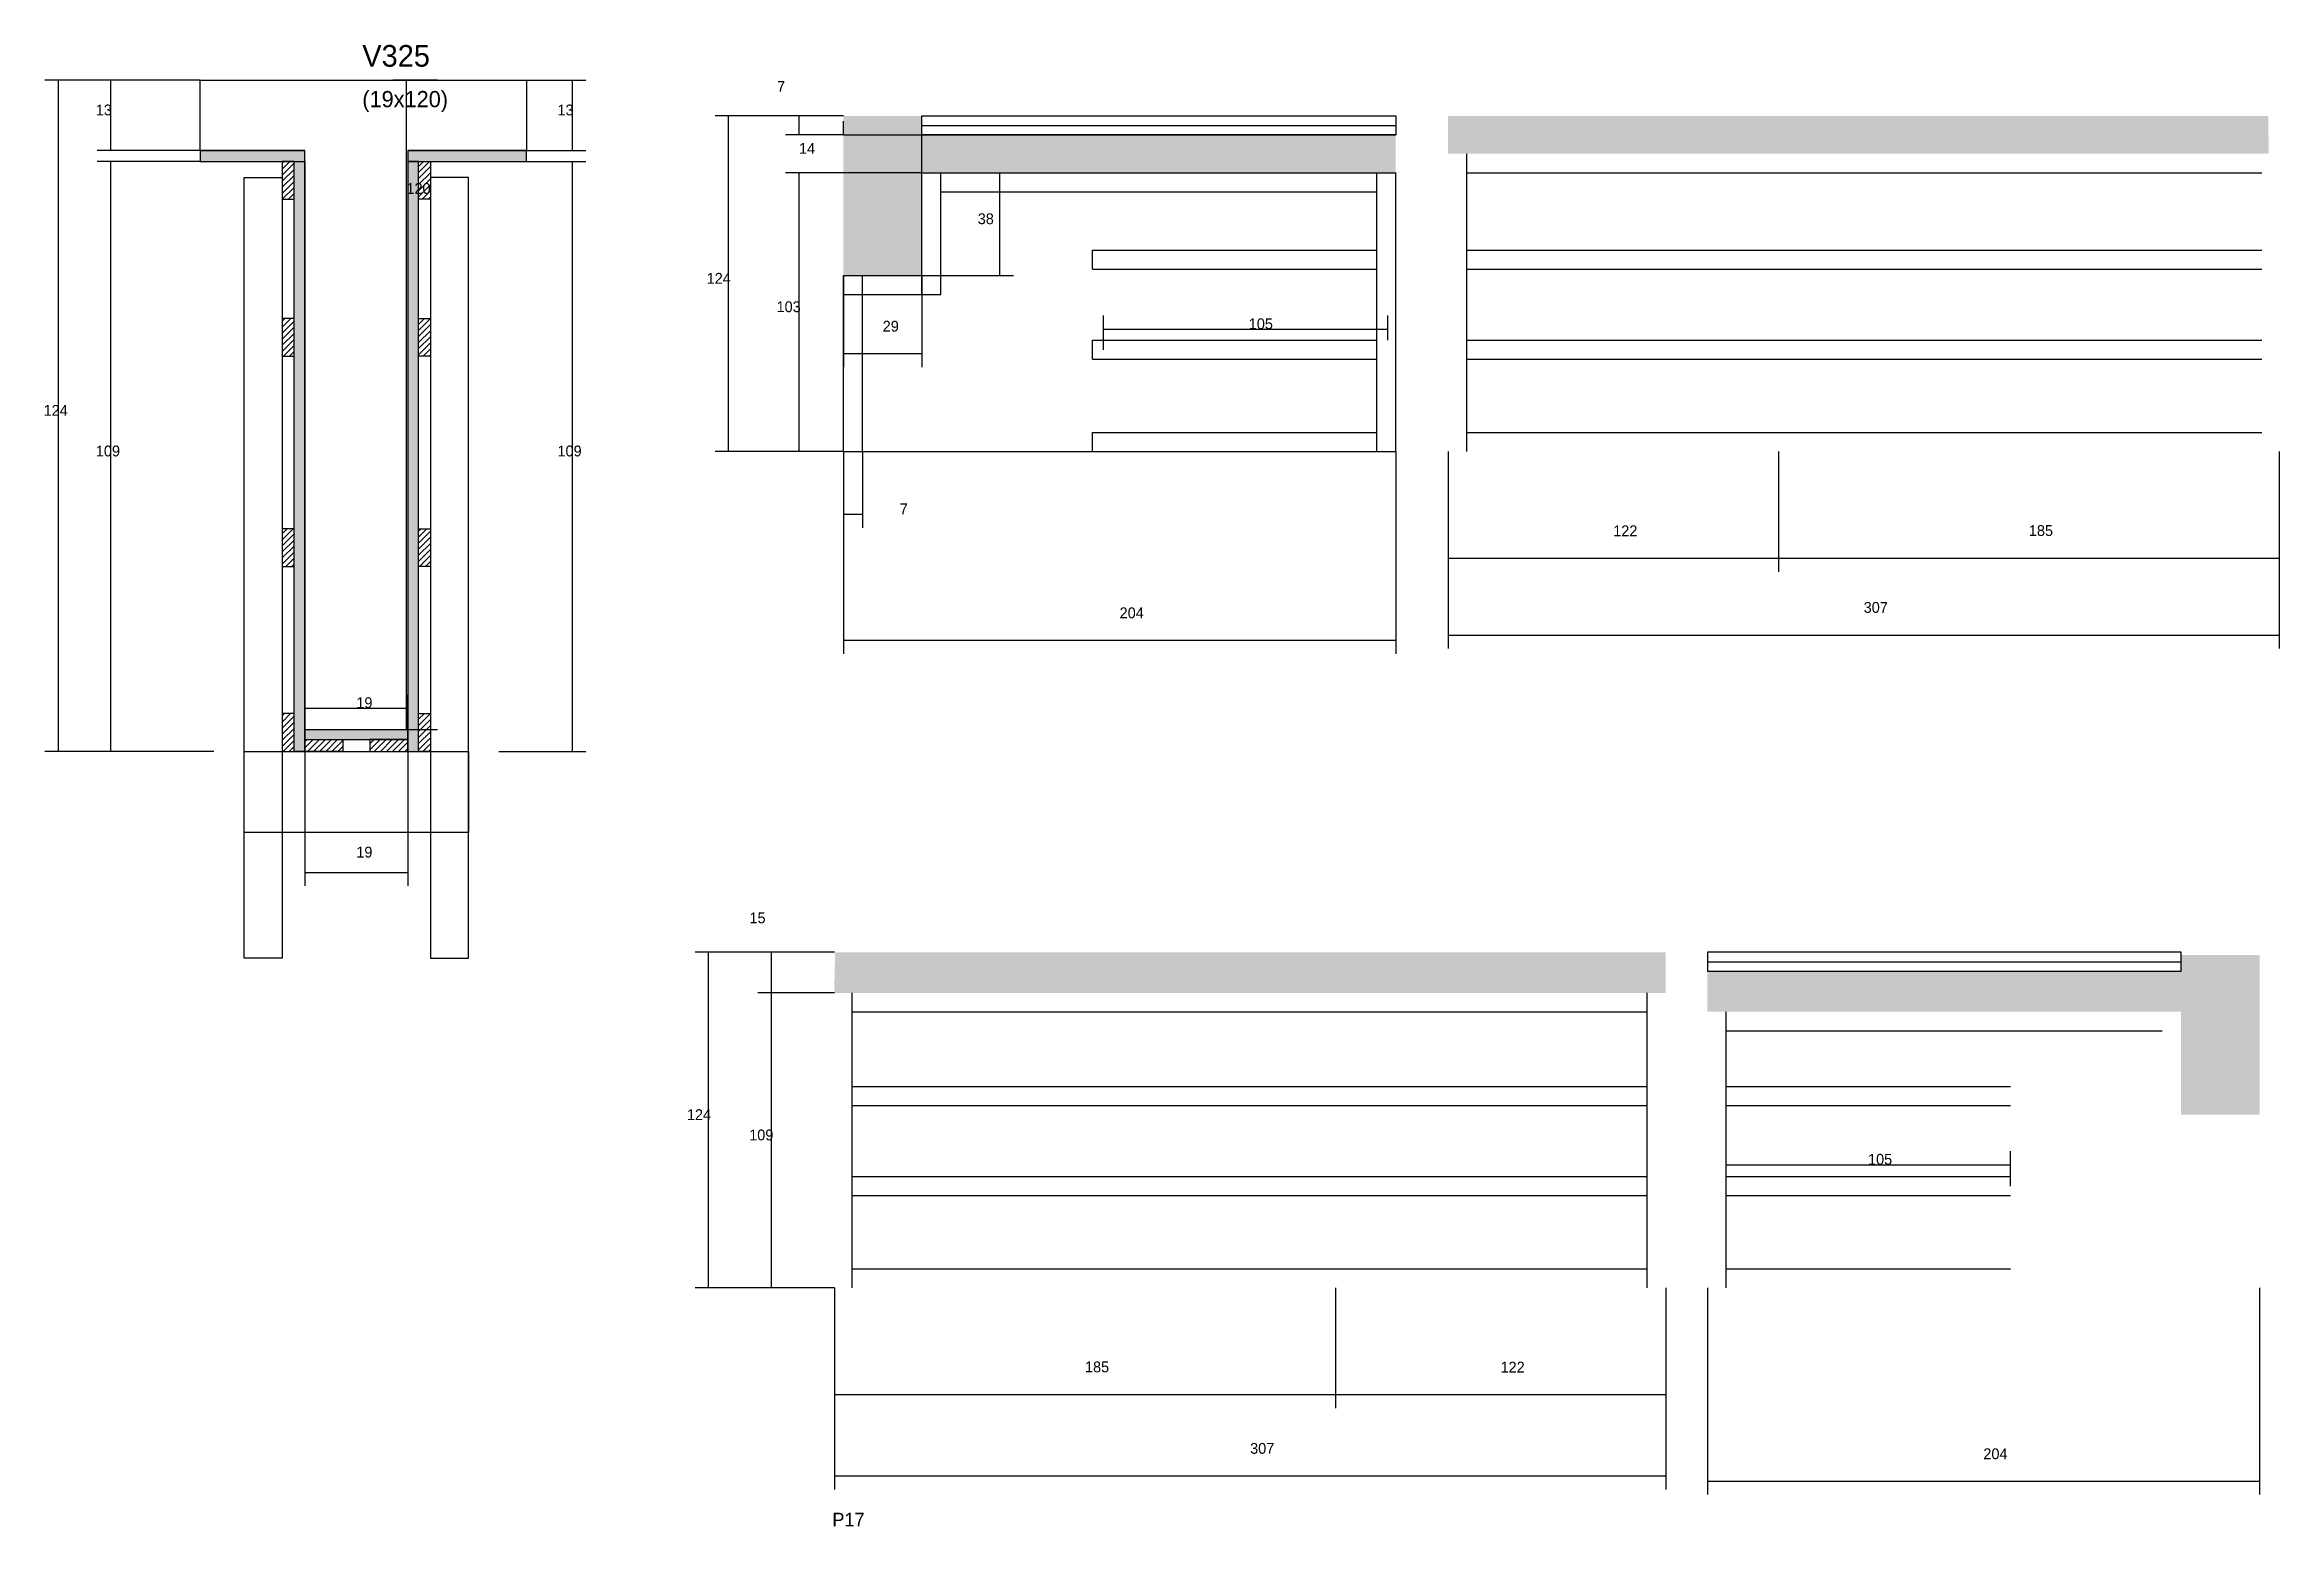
# Model space of a CAD drawing. Header units: metres. Extents: x -2848 to 22762, y -45195 to 1016.
# Drawn here: x 6283 to 7108, y -4934 to -4387 of the extents above; entities that cross this region are included whole.
import ezdxf

# ---------------------------------------------------------------- set-up
doc = ezdxf.new("R2010")
doc.units = ezdxf.units.M
for name, color, linetype in [('CONCRETO', 251, 'Continuous'), ('COTA', 4, 'Continuous'), ('Cota Seção (2x)', 4, 'Continuous'), ('Hachura', 253, 'Continuous'), ('Madeira', 126, 'Continuous'), ('NOMENCLATURA', 7, 'Continuous'), ('Painéis', 200, 'Continuous'), ('SARR_2.2x7', 40, 'Continuous'), ('SARR_3.5x7', 81, 'Continuous'), ('Texto Seção', 7, 'Continuous')]:
    doc.layers.add(name, color=color, linetype=linetype)

msp = doc.modelspace()

# ---------------------------------------------------------------- texts
at = {"layer": 'COTA'}
for s, p in [('7', (6553.2, -4404.3)), ('13', (6301.6, -4413)), ('13', (6472.1, -4413)), ('14', (6561.3, -4427.2)), ('103', (6553, -4485.7)), ('124', (6282.3, -4524)), ('109', (6301.6, -4539)), ('109', (6472.1, -4539)), ('7', (6598.5, -4560.4)), ('122', (6862, -4568.5)), ('185', (7015.5, -4568.4)), ('204', (6679.7, -4598.8)), ('307', (6954.5, -4596.8)), ('19', (6397.8, -4687.2)), ('15', (6543, -4711.5)), ('124', (6519.9, -4784.2)), ('109', (6542.9, -4791.7)), ('185', (6666.9, -4877.4)), ('122', (6820.4, -4877.5)), ('307', (6727.9, -4907.5)), ('204', (6998.7, -4909.5))]:
    msp.add_text(s, height=4, dxfattribs=at).set_placement(p)
at = {"layer": 'Cota Seção (2x)'}
for s, p in [('120', (6416.3, -4442)), ('38', (6627.3, -4453.2)), ('124', (6527.2, -4475.2)), ('29', (6592.2, -4492.9)), ('105', (6727.4, -4492)), ('19', (6397.8, -4632)), ('105', (6956.1, -4800.7))]:
    msp.add_text(s, height=4, dxfattribs=at).set_placement(p)
at = {"layer": 'NOMENCLATURA'}
msp.add_text('P17', height=5, dxfattribs=at).set_placement((6573.6, -4934.3))
at = {"layer": 'Texto Seção'}
for s, height, p in [('V325', 8, (6400, -4395)), ('(19x120)', 6, (6400, -4410))]:
    msp.add_text(s, height=height, dxfattribs=at).set_placement(p)

# ---------------------------------------------------------------- hatches: boundary and pattern name
at = {"layer": 'COTA'}
h = msp.add_hatch(dxfattribs=at)
h.set_pattern_fill('AR-CONC', scale=0.03)
h.paths.add_polyline_path([(6606.7, -4472.2), (6606.7, -4434.2), (6606.7, -4434.2), (6781.7, -4434.2), (6781.7, -4434.2), (6781.7, -4420.2), (6781.7, -4420.2), (6606.7, -4420.2), (6606.7, -4420.2), (6606.7, -4413.2), (6606.7, -4413.2), (6577.7, -4413.2), (6577.7, -4413.2), (6577.7, -4472.2), (6577.7, -4472.2), (6606.7, -4472.2)])
h = msp.add_hatch(dxfattribs=at)
h.set_pattern_fill('AR-CONC', scale=0.03)
h.paths.add_polyline_path([(6801, -4413.2), (6801, -4427.2), (6801, -4427.2), (7104.1, -4427.2), (7104.1, -4427.2), (7103.9, -4413.2), (7103.9, -4413.2), (6801, -4413.2)])
h = msp.add_hatch(dxfattribs=at)
h.set_pattern_fill('AR-CONC', scale=0.03)
h.paths.add_polyline_path([(6881.4, -4722.2), (6881.4, -4737.2), (6881.4, -4737.2), (6574.3, -4737.2), (6574.3, -4737.2), (6574.6, -4722.2), (6574.6, -4722.2), (6881.4, -4722.2)])
h = msp.add_hatch(dxfattribs=at)
h.set_pattern_fill('AR-CONC', scale=0.03)
h.paths.add_polyline_path([(7071.7, -4782.2), (7071.7, -4744.2), (7071.7, -4744.2), (6896.8, -4744.2), (6896.8, -4744.2), (6896.8, -4729.2), (6896.8, -4729.2), (7071.7, -4729.2), (7071.7, -4729.2), (7071.7, -4723.2), (7071.7, -4723.2), (7100.7, -4723.2), (7100.7, -4723.2), (7100.7, -4782.2), (7100.7, -4782.2), (7071.7, -4782.2)])
at = {"layer": 'Hachura'}
h = msp.add_hatch(color=8, dxfattribs=at)
h.dxf.hatch_style = 1
h.paths.add_polyline_path([(6378.8, -4430), (6378.8, -4426), (6378.8, -4426), (6340.1, -4426), (6340.1, -4426), (6340.1, -4430), (6340.1, -4430), (6378.8, -4430)])
h = msp.add_hatch(dxfattribs=at)
h.set_pattern_fill('ANSI31', scale=0.5)
h.paths.add_polyline_path([(6370.4, -4444), (6374.8, -4444), (6374.8, -4444), (6374.8, -4430), (6374.8, -4430), (6370.4, -4430), (6370.4, -4430), (6370.4, -4444)])
h = msp.add_hatch(color=8, dxfattribs=at)
h.dxf.hatch_style = 1
h.paths.add_polyline_path([(6374.8, -4430), (6378.8, -4430), (6378.8, -4430), (6378.8, -4648), (6378.8, -4648), (6374.8, -4648), (6374.8, -4648), (6374.8, -4430)])
h = msp.add_hatch(color=8, dxfattribs=at)
h.dxf.hatch_style = 1
h.paths.add_polyline_path([(6460.7, -4430), (6460.7, -4426), (6460.7, -4426), (6416.8, -4426), (6416.8, -4426), (6416.8, -4430), (6416.8, -4430), (6460.7, -4430)])
h = msp.add_hatch(color=8, dxfattribs=at)
h.dxf.hatch_style = 1
h.paths.add_polyline_path([(6420.8, -4428), (6416.8, -4428), (6416.8, -4428), (6416.8, -4648), (6416.8, -4648), (6420.8, -4648), (6420.8, -4648), (6420.8, -4428)])
h = msp.add_hatch(dxfattribs=at)
h.set_pattern_fill('ANSI31', scale=0.5)
h.paths.add_polyline_path([(6425.2, -4444), (6420.8, -4444), (6420.8, -4444), (6420.8, -4430), (6420.8, -4430), (6425.2, -4430), (6425.2, -4430), (6425.2, -4444)])
h = msp.add_hatch(dxfattribs=at)
h.set_pattern_fill('ANSI31', scale=0.5)
h.paths.add_polyline_path([(6370.4, -4502), (6374.8, -4502), (6374.8, -4502), (6374.8, -4488), (6374.8, -4488), (6370.4, -4488), (6370.4, -4488), (6370.4, -4502)])
h = msp.add_hatch(dxfattribs=at)
h.set_pattern_fill('ANSI31', scale=0.5)
h.paths.add_polyline_path([(6425.2, -4502), (6420.8, -4502), (6420.8, -4502), (6420.8, -4488), (6420.8, -4488), (6425.2, -4488), (6425.2, -4488), (6425.2, -4502)])
h = msp.add_hatch(dxfattribs=at)
h.set_pattern_fill('ANSI31', scale=0.5)
h.paths.add_polyline_path([(6370.4, -4579.7), (6374.8, -4579.7), (6374.8, -4579.7), (6374.8, -4565.7), (6374.8, -4565.7), (6370.4, -4565.7), (6370.4, -4565.7), (6370.4, -4579.7)])
h = msp.add_hatch(dxfattribs=at)
h.set_pattern_fill('ANSI31', scale=0.5)
h.paths.add_polyline_path([(6425.2, -4579.7), (6420.8, -4579.7), (6420.8, -4579.7), (6420.8, -4565.7), (6420.8, -4565.7), (6425.2, -4565.7), (6425.2, -4565.7), (6425.2, -4579.7)])
h = msp.add_hatch(dxfattribs=at)
h.set_pattern_fill('ANSI31', scale=0.5)
h.paths.add_polyline_path([(6370.4, -4648), (6374.8, -4648), (6374.8, -4648), (6374.8, -4634), (6374.8, -4634), (6370.4, -4634), (6370.4, -4634), (6370.4, -4648)])
h = msp.add_hatch(dxfattribs=at)
h.set_pattern_fill('ANSI31', scale=0.5)
h.paths.add_polyline_path([(6425.2, -4648), (6420.8, -4648), (6420.8, -4648), (6420.8, -4634), (6420.8, -4634), (6425.2, -4634), (6425.2, -4634), (6425.2, -4648)])
h = msp.add_hatch(color=8, dxfattribs=at)
h.dxf.hatch_style = 1
h.paths.add_polyline_path([(6416.8, -4643.6), (6416.8, -4640), (6416.8, -4640), (6378.8, -4640), (6378.8, -4640), (6378.8, -4643.6), (6378.8, -4643.6), (6416.8, -4643.6)])
h = msp.add_hatch(dxfattribs=at)
h.set_pattern_fill('ANSI31', scale=0.5)
h.paths.add_polyline_path([(6378.8, -4648), (6378.8, -4643.6), (6378.8, -4643.6), (6392.8, -4643.6), (6392.8, -4643.6), (6392.8, -4648), (6392.8, -4648), (6378.8, -4648)])
h = msp.add_hatch(dxfattribs=at)
h.set_pattern_fill('ANSI31', scale=0.5)
h.paths.add_polyline_path([(6416.8, -4648), (6416.8, -4643.6), (6416.8, -4643.6), (6402.8, -4643.6), (6402.8, -4643.6), (6402.8, -4648), (6402.8, -4648), (6416.8, -4648)])

# ---------------------------------------------------------------- linework, layer by layer
at = {"layer": 'CONCRETO'}
msp.add_lwpolyline([(6340.1, -4426), (6340.1, -4400), (6460.7, -4400), (6460.7, -4426), (6416.8, -4426), (6416.8, -4640), (6378.8, -4640), (6378.8, -4426)], close=True, dxfattribs=at)
at = {"layer": 'COTA'}
for p, q in [((6340.1, -4400), (6282.8, -4400)), ((6287.8, -4648), (6287.8, -4400)), ((6340.1, -4400), (6302.1, -4400)), ((6307.1, -4426), (6307.1, -4400)), ((6460.7, -4400), (6482.6, -4400)), ((6477.6, -4426), (6477.6, -4400)), ((6577.7, -4413.2), (6556.3, -4413.2)), ((6561.3, -4420.2), (6561.3, -4413.2)), ((6577.7, -4420.2), (6577.7, -4415.2)), ((6606.7, -4434.2), (6606.7, -4415.2)), ((6577.7, -4420.2), (6556.3, -4420.2)), ((6577.7, -4420.2), (6606.7, -4420.2)), ((6340.1, -4426), (6302.1, -4426)), ((6340.1, -4430), (6302.1, -4430)), ((6307.1, -4648), (6307.1, -4430)), ((6460.7, -4426), (6482.6, -4426)), ((6460.7, -4430), (6482.6, -4430)), ((6477.6, -4648), (6477.6, -4430)), ((6606.7, -4434.2), (6556.3, -4434.2)), ((6561.3, -4537.2), (6561.3, -4434.2)), ((6577.7, -4537.2), (6556.3, -4537.2)), ((6577.7, -4537.2), (6577.7, -4611.9)), ((6577.7, -4537.2), (6577.7, -4565.4)), ((6584.7, -4537.2), (6584.7, -4565.4)), ((6781.7, -4537.2), (6781.7, -4611.9)), ((6801, -4537.2), (6801, -4581.6)), ((6801, -4537.2), (6801, -4610)), ((6923, -4537.2), (6923, -4581.6)), ((6923, -4537.2), (6923, -4581.6)), ((7108, -4537.2), (7108, -4581.6)), ((7108, -4537.2), (7108, -4610)), ((6577.7, -4560.4), (6584.7, -4560.4)), ((6801, -4576.6), (6923, -4576.6)), ((6923, -4576.6), (7108, -4576.6)), ((6801, -4605), (7108, -4605)), ((6577.7, -4606.9), (6781.7, -4606.9)), ((6345.2, -4648), (6282.8, -4648)), ((6345.2, -4648), (6302.1, -4648)), ((6378.8, -4648), (6378.8, -4697.7)), ((6416.8, -4648), (6416.8, -4697.7)), ((6450.4, -4648), (6482.6, -4648)), ((6378.8, -4692.7), (6416.8, -4692.7)), ((6574.4, -4722.2), (6522.9, -4722.2)), ((6527.9, -4846.2), (6527.9, -4722.2)), ((6574.4, -4722.2), (6546.1, -4722.2)), ((6551.1, -4737.2), (6551.1, -4722.2)), ((6574.4, -4737.2), (6546.1, -4737.2)), ((6574.4, -4737.2), (6546.1, -4737.2)), ((6551.1, -4846.2), (6551.1, -4737.2)), ((6574.4, -4846.2), (6522.9, -4846.2)), ((6574.4, -4846.2), (6546.1, -4846.2)), ((6574.4, -4846.2), (6574.4, -4890.6)), ((6574.4, -4846.2), (6574.4, -4920.7)), ((6759.4, -4846.2), (6759.4, -4890.6)), ((6759.4, -4846.2), (6759.4, -4890.6)), ((6881.4, -4846.2), (6881.4, -4890.6)), ((6881.4, -4846.2), (6881.4, -4920.7)), ((6896.8, -4846.2), (6896.8, -4922.6)), ((7100.7, -4846.2), (7100.7, -4922.6)), ((6574.4, -4885.6), (6759.4, -4885.6)), ((6759.4, -4885.6), (6881.4, -4885.6)), ((6574.4, -4915.7), (6881.4, -4915.7)), ((6896.8, -4917.6), (7100.7, -4917.6))]:
    msp.add_line(p, q, dxfattribs=at)
at = {"layer": 'Cota Seção (2x)'}
for p, q in [((6427.8, -4400), (6411.3, -4400)), ((6416.3, -4640), (6416.3, -4400)), ((6577.7, -4413.2), (6530.3, -4413.2)), ((6535.3, -4537.2), (6535.3, -4413.2)), ((6606.7, -4434.2), (6640.5, -4434.2)), ((6635.5, -4472.2), (6635.5, -4434.2)), ((6577.7, -4472.2), (6577.7, -4506)), ((6606.7, -4472.2), (6640.5, -4472.2)), ((6606.7, -4472.2), (6606.7, -4506)), ((6673.7, -4499.6), (6673.7, -4487)), ((6778.7, -4496.1), (6778.7, -4487)), ((6673.7, -4492), (6778.7, -4492)), ((6577.7, -4501), (6606.7, -4501)), ((6577.7, -4537.2), (6530.3, -4537.2)), ((6378.8, -4648), (6378.8, -4627)), ((6416.8, -4648), (6416.8, -4627)), ((6378.8, -4632), (6416.8, -4632)), ((6427.8, -4640), (6411.3, -4640)), ((6903.7, -4805.1), (6903.7, -4795.7)), ((6903.7, -4800.7), (7008.7, -4800.7)), ((7008.7, -4808.6), (7008.7, -4795.7))]:
    msp.add_line(p, q, dxfattribs=at)
at = {"layer": 'Madeira'}
for points in [[(6370.4, -4444), (6374.8, -4444), (6374.8, -4430), (6370.4, -4430)], [(6425.2, -4444), (6420.8, -4444), (6420.8, -4430), (6425.2, -4430)], [(6370.4, -4502), (6374.8, -4502), (6374.8, -4488), (6370.4, -4488)], [(6425.2, -4502), (6420.8, -4502), (6420.8, -4488), (6425.2, -4488)], [(6370.4, -4579.7), (6374.8, -4579.7), (6374.8, -4565.7), (6370.4, -4565.7)], [(6425.2, -4579.7), (6420.8, -4579.7), (6420.8, -4565.7), (6425.2, -4565.7)], [(6370.4, -4648), (6374.8, -4648), (6374.8, -4634), (6370.4, -4634)], [(6425.2, -4648), (6420.8, -4648), (6420.8, -4634), (6425.2, -4634)], [(6378.8, -4648), (6378.8, -4643.6), (6392.8, -4643.6), (6392.8, -4648)], [(6416.8, -4648), (6416.8, -4643.6), (6402.8, -4643.6), (6402.8, -4648)]]:
    msp.add_lwpolyline(points, close=True, dxfattribs=at)
at = {"layer": 'Painéis'}
for p, q in [((6606.7, -4413.2), (6781.7, -4413.2)), ((6606.7, -4420.2), (6606.7, -4413.2)), ((6606.7, -4420.2), (6781.7, -4420.2)), ((6340.1, -4426), (6378.8, -4426)), ((6416.8, -4426), (6460.7, -4426)), ((6606.7, -4434.2), (6781.7, -4434.2)), ((6606.7, -4472.2), (6606.7, -4434.2)), ((6781.7, -4537.2), (6781.7, -4434.2)), ((6577.7, -4472.2), (6606.7, -4472.2)), ((6577.7, -4537.2), (6577.7, -4472.2)), ((6577.7, -4537.2), (6781.7, -4537.2))]:
    msp.add_line(p, q, dxfattribs=at)
for points in [[(6781.7, -4420.2), (6606.7, -4420.2), (6606.7, -4413.2), (6781.7, -4413.2)], [(6378.8, -4430), (6378.8, -4426), (6340.1, -4426), (6340.1, -4430)], [(6374.8, -4430), (6378.8, -4430), (6378.8, -4648), (6374.8, -4648)], [(6460.7, -4430), (6460.7, -4426), (6416.8, -4426), (6416.8, -4430)], [(6420.8, -4430), (6416.8, -4430), (6416.8, -4648), (6420.8, -4648)], [(6416.8, -4643.6), (6416.8, -4640), (6378.8, -4640), (6378.8, -4643.6)], [(6896.8, -4729.2), (7071.7, -4729.2), (7071.7, -4722.2), (6896.8, -4722.2)]]:
    msp.add_lwpolyline(points, close=True, dxfattribs=at)
at = {"layer": 'SARR_2.2x7'}
for p, q in [((6606.7, -4416.7), (6781.7, -4416.7)), ((6807.9, -4537.2), (6807.9, -4427.2)), ((6613.7, -4479.2), (6613.7, -4434.2)), ((6774.7, -4537.2), (6774.7, -4434.2)), ((6807.9, -4434.2), (6923, -4434.2)), ((6923, -4434.2), (7101.5, -4434.2)), ((6613.7, -4441.2), (6774.7, -4441.2)), ((6669.7, -4462.8), (6774.7, -4462.8)), ((6669.7, -4469.8), (6669.7, -4462.8)), ((6807.9, -4462.8), (6923, -4462.8)), ((6923, -4462.8), (7101.5, -4462.8)), ((6584.7, -4537.2), (6584.7, -4472.2)), ((6606.7, -4479.2), (6606.7, -4472.2)), ((6669.7, -4469.8), (6774.7, -4469.8)), ((6807.9, -4469.8), (6923, -4469.8)), ((6923, -4469.8), (7101.5, -4469.8)), ((6577.7, -4479.2), (6606.7, -4479.2)), ((6606.7, -4479.2), (6613.7, -4479.2)), ((6669.7, -4496.1), (6774.7, -4496.1)), ((6669.7, -4503.1), (6669.7, -4496.1)), ((6807.9, -4496.1), (6923, -4496.1)), ((6923, -4496.1), (7101.5, -4496.1)), ((6669.7, -4503.1), (6774.7, -4503.1)), ((6807.9, -4503.1), (6923, -4503.1)), ((6923, -4503.1), (7101.5, -4503.1)), ((6669.7, -4530.2), (6774.7, -4530.2)), ((6669.7, -4537.2), (6669.7, -4530.2)), ((6807.9, -4530.2), (6923, -4530.2)), ((6923, -4530.2), (7101.5, -4530.2)), ((6896.8, -4725.7), (7071.7, -4725.7)), ((6580.9, -4846.2), (6580.9, -4737.2)), ((6580.9, -4744.2), (6759.4, -4744.2)), ((6759.4, -4744.2), (6874.5, -4744.2)), ((6874.5, -4846.2), (6874.5, -4737.2)), ((6903.7, -4846.2), (6903.7, -4744.2)), ((6903.7, -4751.2), (7064.7, -4751.2)), ((6580.9, -4771.8), (6759.4, -4771.8)), ((6759.4, -4771.8), (6874.5, -4771.8)), ((6903.7, -4771.8), (7008.7, -4771.8)), ((6580.9, -4778.8), (6759.4, -4778.8)), ((6759.4, -4778.8), (6874.5, -4778.8)), ((6903.7, -4778.8), (7008.7, -4778.8)), ((6580.9, -4805.1), (6759.4, -4805.1)), ((6759.4, -4805.1), (6874.5, -4805.1)), ((6903.7, -4805.1), (7008.7, -4805.1)), ((6580.9, -4812.1), (6759.4, -4812.1)), ((6759.4, -4812.1), (6874.5, -4812.1)), ((6903.7, -4812.1), (7008.7, -4812.1)), ((6580.9, -4839.2), (6759.4, -4839.2)), ((6759.4, -4839.2), (6874.5, -4839.2)), ((6903.7, -4839.2), (7008.7, -4839.2))]:
    msp.add_line(p, q, dxfattribs=at)
at = {"layer": 'SARR_3.5x7'}
for points in [[(6356.4, -4436), (6370.4, -4436), (6370.4, -4724.4), (6356.4, -4724.4)], [(6439.2, -4436), (6425.2, -4436), (6425.2, -4724.4), (6439.2, -4724.4)], [(6356.4, -4648), (6439.2, -4648), (6439.2, -4678), (6356.4, -4678)]]:
    msp.add_lwpolyline(points, close=True, dxfattribs=at)

msp.set_redraw_order([(e.dxf.handle, doc.entitydb.next_handle()) for e in msp.query("TEXT MTEXT ATTDEF DIMENSION ARC_DIMENSION")])  # texts and dimensions are drawn at this point

doc.saveas('drawing.dxf')
